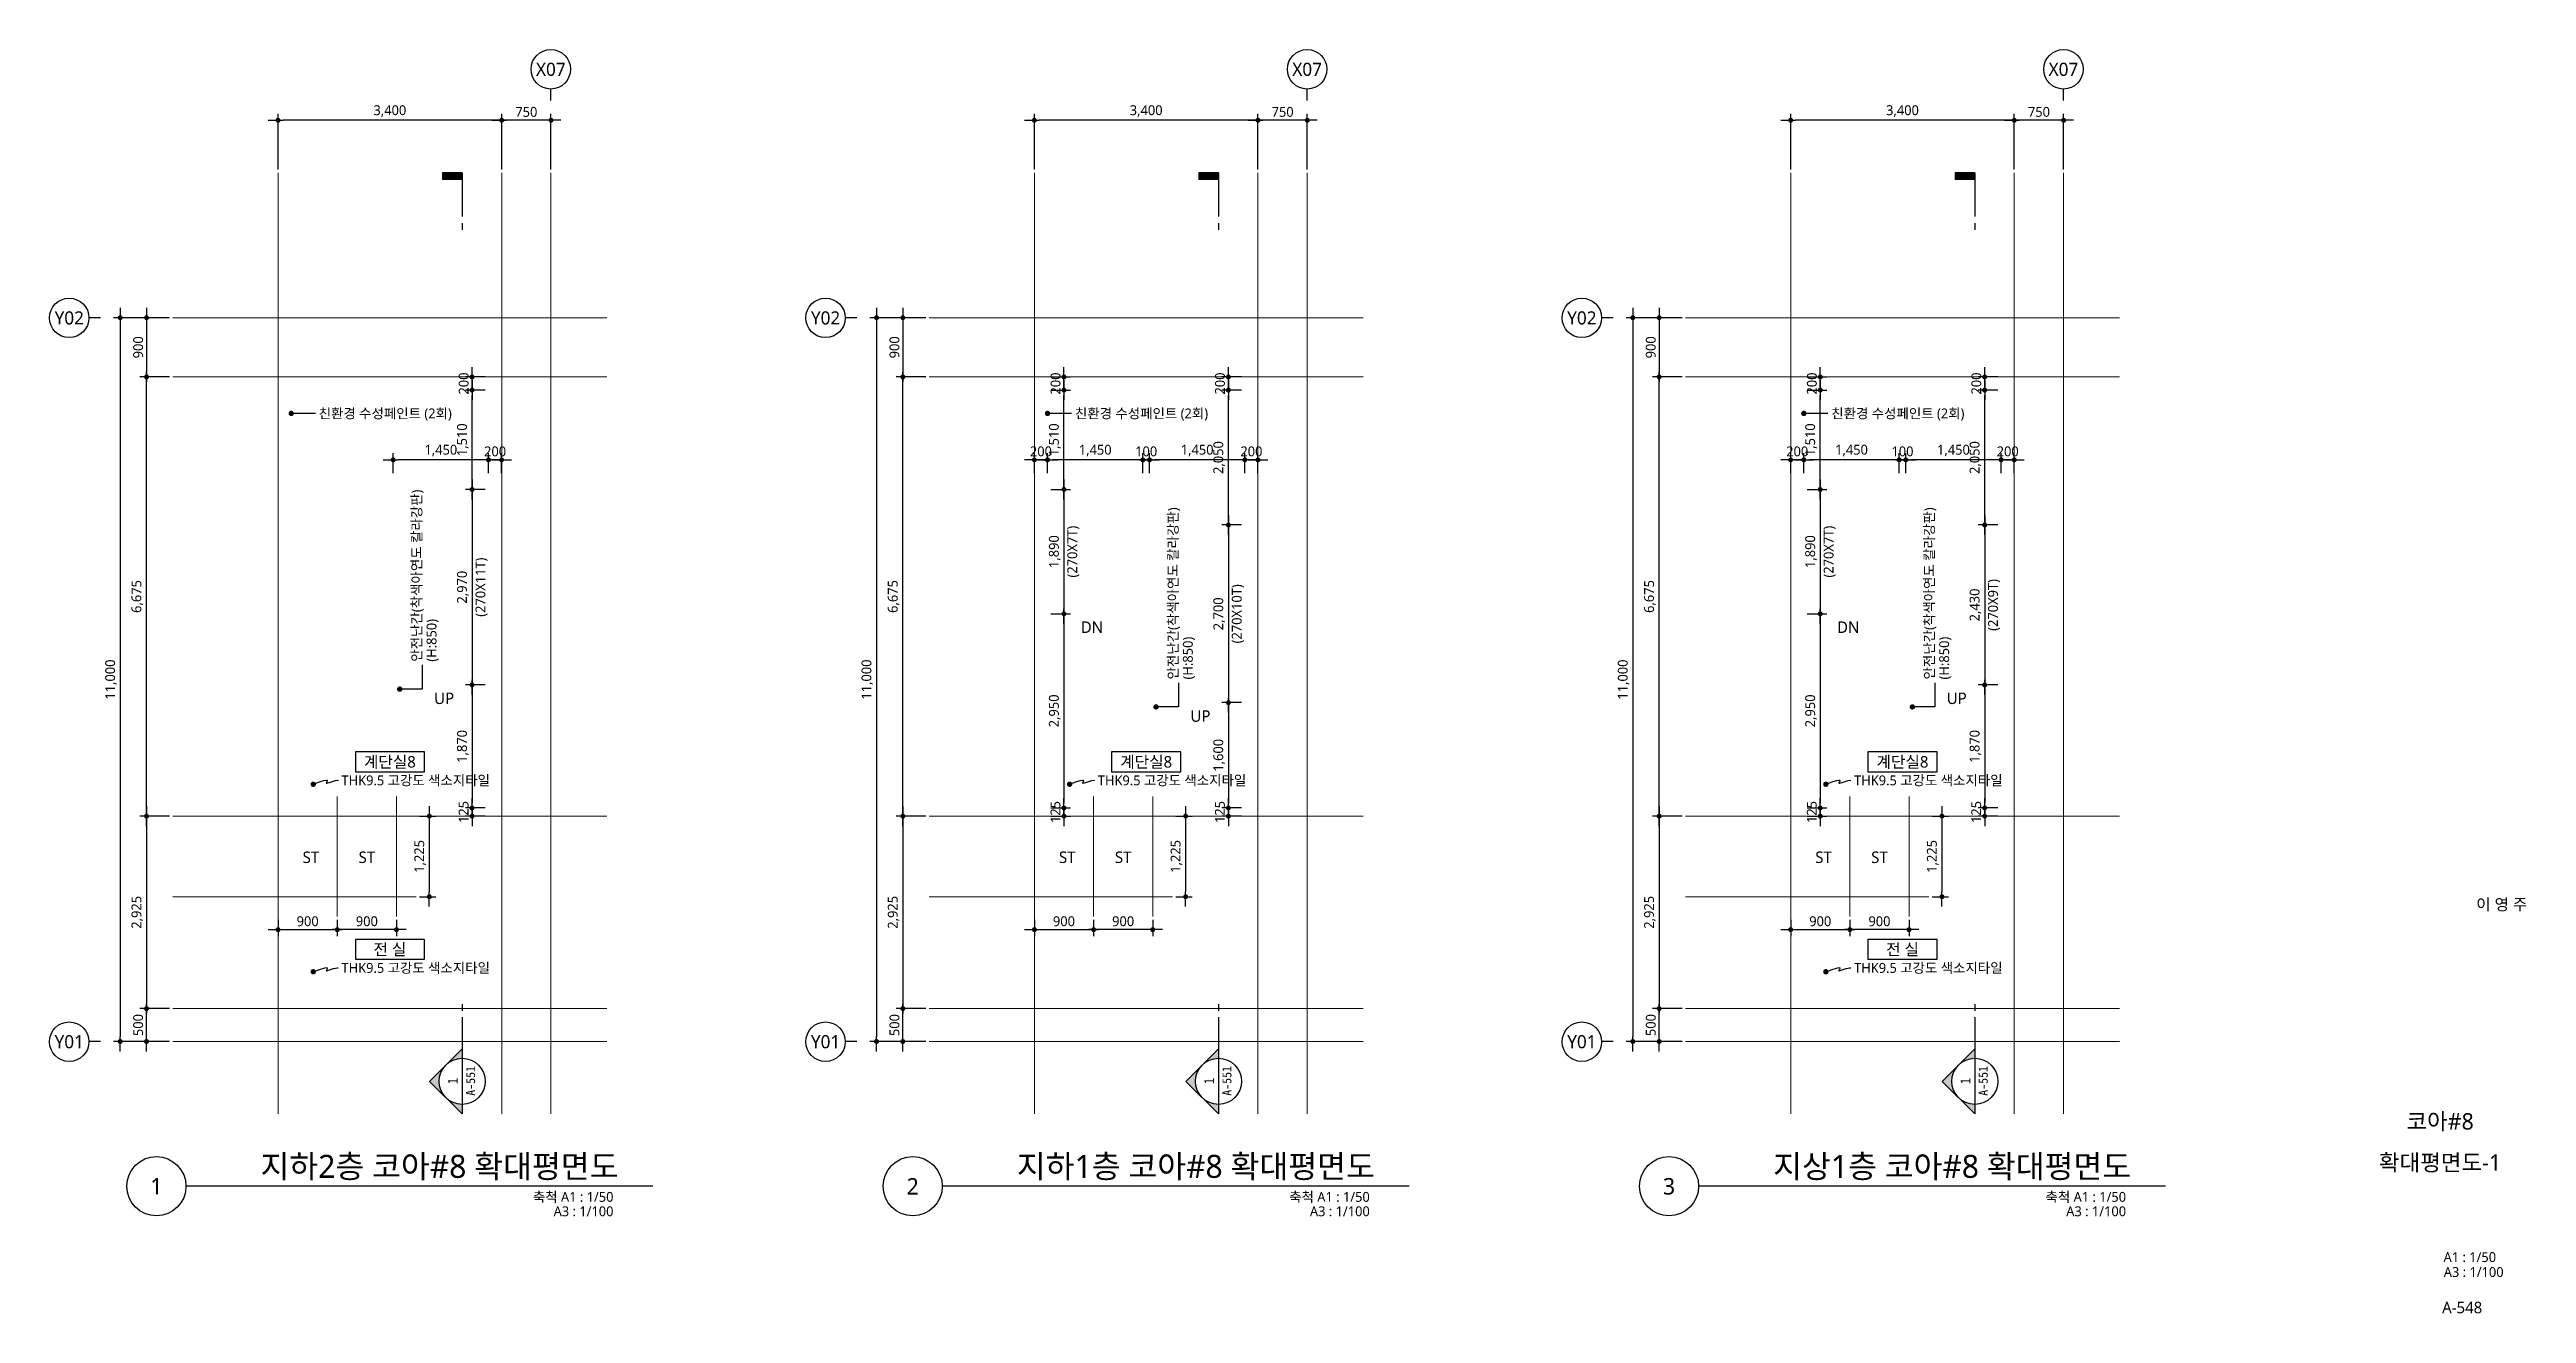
# Model space of a CAD drawing. Header units: millimetres. Extents: x 1467181 to 1850972, y 836037 to 895281.
# Drawn here: x 1598298 to 1635961, y 874037 to 893244 of the extents above; entities that cross this region are included whole.
import ezdxf
from ezdxf.enums import TextEntityAlignment as Align

# ---------------------------------------------------------------- set-up
doc = ezdxf.new("R2010")
doc.units = ezdxf.units.MM
doc.header["$MEASUREMENT"] = 0
doc.linetypes.add('CEN', pattern=[62, 60, -1, 0, -1])
doc.layers.get('0').update_dxf_attribs({"linetype": 'CONTINUOUS'})
for name, color, linetype, lineweight in [('A-AXIS-BUBL', 7, 'CONTINUOUS', 25), ('A-BORD-TEXT', 3, 'CONTINUOUS', 25), ('A-CNTL', 1, 'CEN', 15), ('A-DIMS', 7, 'CONTINUOUS', 25), ('A-MKXS-LEAD', 7, 'CONTINUOUS', 25), ('A-MKXS-MAK1', 3, 'CONTINUOUS', 25), ('A-MKXS-TEXT1', 3, 'CONTINUOUS', 25), ('A-MKXS-TEXT2', 7, 'CONTINUOUS', 25), ('A-MKXX-NAME', 3, 'CONTINUOUS', 25), ('A-MKXX-SYMB', 7, 'CONTINUOUS', 25), ('A-XXXX-SYMB', 7, 'CONTINUOUS', 25), ('A-XXXX-TXT1', 3, 'CONTINUOUS', 25), ('A-XXXX-TXT2', 3, 'CONTINUOUS', 25)]:
    doc.layers.add(name, color=color, linetype=linetype, lineweight=lineweight)
doc.styles.add('HY울릉도L', font='')
doc.styles.add('돋움체', font='')
doc.styles.add('맑은고딕', font='malgun.ttf')
doc.styles.get('HY울릉도L').set_extended_font_data('HYwulM')
doc.styles.get('돋움체').set_extended_font_data('DotumChe')
doc.dimstyles.new('CDIM', dxfattribs={"dimtxt": 3, "dimasz": 1.5, "dimexe": 2, "dimexo": 1, "dimgap": 1, "dimtad": 1, "dimdec": 0, "dimrnd": 0.5, "dimzin": 0, "dimdsep": 32, "dimlunit": 6, "dimtxsty": 'HY울릉도L', "dimblk1": '_CIDOT', "dimblk2": '_CIDOT', "dimsah": 1, "dimcen": 5.5, "dimclrd": 2, "dimclre": 2, "dimclrt": 7, "dimadec": 0, "dimazin": 0, "dimtfac": 1, "dimtdec": 0, "dimtix": 1, "dimtmove": 2, "dimatfit": 1, "dimldrblk": '_CIDOT', "dimfxl": 1, "dimtolj": 1, "dimtzin": 0, "dimlwd": -1, "dimarcsym": 0})

msp = doc.modelspace()

# ---------------------------------------------------------------- texts
at = {"layer": 'A-BORD-TEXT', "style": '맑은고딕'}
for s, height, p in [('이 영 주', 175, (1635973.8, 880165.5)), ('A1 : 1/50', 150, (1635499, 874817.8)), ('A3 : 1/100', 150, (1635613.9, 874591)), ('A-548', 175, (1635289.2, 874039.2))]:
    msp.add_text(s, height=height, dxfattribs=at).set_placement(p, align=Align.RIGHT)
for s, p in [('코아#8', (1634648.2, 876955.6)), ('확대평면도-1', (1634648.2, 876330.6))]:
    msp.add_text(s, height=250, dxfattribs=at).set_placement(p, align=Align.MIDDLE_CENTER)
at = {"layer": 'A-MKXS-TEXT1', "style": '맑은고딕'}
for s, p in [('친환경 수성페인트 (2회)', (1602390.1, 887714.8)), ('친환경 수성페인트 (2회)', (1613890.1, 887714.8)), ('친환경 수성페인트 (2회)', (1625390.3, 887714.8)), ('THK9.5 고강도 색소지타일', (1602737.6, 882138.3)), ('THK9.5 고강도 색소지타일', (1614237.6, 882138.3)), ('THK9.5 고강도 색소지타일', (1625737.6, 882138.3)), ('THK9.5 고강도 색소지타일', (1602737.6, 879288.3)), ('THK9.5 고강도 색소지타일', (1625737.6, 879288.3))]:
    msp.add_text(s, height=150, dxfattribs=at).set_placement(p, align=Align.MIDDLE_LEFT)
for s, p in [('안전난간(착색아연도 칼라강판)', (1603879.2, 883941.4)), ('안전난간(착색아연도 칼라강판)', (1615379.1, 883671.4)), ('안전난간(착색아연도 칼라강판)', (1626879.2, 883671.4)), ('(H:850)', (1604106.7, 883941.4)), ('(H:850)', (1615606.6, 883671.4)), ('(H:850)', (1627106.7, 883671.4))]:
    msp.add_text(s, height=150, rotation=90, dxfattribs=at).set_placement(p, align=Align.MIDDLE_LEFT)
at = {"layer": 'A-MKXX-NAME', "style": '맑은고딕'}
for s, p in [('DN', (1614148.1, 884465.6)), ('DN', (1625648.3, 884465.6)), ('UP', (1604298.3, 883385.6)), ('UP', (1615798.3, 883115.6)), ('UP', (1627298.3, 883385.6)), ('계단실8', (1603473.2, 882419.4)), ('계단실8', (1614973.3, 882419.4)), ('계단실8', (1626473.3, 882419.4)), ('ST', (1602273.2, 880969.4)), ('ST', (1603123.2, 880969.4)), ('ST', (1613773.2, 880969.4)), ('ST', (1614623.2, 880969.4)), ('ST', (1625273.2, 880969.4)), ('ST', (1626123.2, 880969.4)), ('전 실', (1603473.2, 879569.4)), ('전 실', (1626473.2, 879569.4))]:
    msp.add_text(s, height=175, dxfattribs=at).set_placement(p, align=Align.MIDDLE_CENTER)
at = {"layer": 'A-XXXX-TXT1', "style": '맑은고딕'}
for s, p in [('지하2층 코아#8 확대평면도', (1606951.2, 875992)), ('지하1층 코아#8 확대평면도', (1618451.2, 875992)), ('지상1층 코아#8 확대평면도', (1629951.2, 875992))]:
    msp.add_text(s, height=350, dxfattribs=at).set_placement(p, align=Align.BOTTOM_RIGHT)
for s, p in [('1', (1599923.2, 875969.4)), ('2', (1611423.2, 875969.4)), ('3', (1622923.2, 875969.4))]:
    msp.add_text(s, height=250, dxfattribs=at).set_placement(p, align=Align.MIDDLE)
for s, p in [('축척 A1 : 1/50', (1606873.4, 875883.2)), ('A3 : 1/100', (1606873.4, 875664.3)), ('축척 A1 : 1/50', (1618373.4, 875883.2)), ('A3 : 1/100', (1618373.4, 875664.3)), ('축척 A1 : 1/50', (1629873.4, 875883.2)), ('A3 : 1/100', (1629873.4, 875664.3))]:
    msp.add_text(s, height=150, dxfattribs=at).set_placement(p, align=Align.TOP_RIGHT)

# ---------------------------------------------------------------- blocks, each defined once
blk = doc.blocks.new('_CIDOT')
at = {"color": 0, "linetype": 'ByBlock'}
blk.add_line((2, 0), (-1, 0), dxfattribs=at)
at = {"color": 0, "linetype": 'ByBlock', "const_width": 0.5}
blk.add_lwpolyline([(-0.25, 0, 1), (0.25, 0, 1)], format="xyb", close=True, dxfattribs=at)
blk = doc.blocks.new('*D15')
at = {"layer": 'A-DIMS', "lineweight": -2, "transparency": 16777216}
for p, q in [((-750, 13250), (-750, 14100)), ((0, 13250), (0, 14100))]:
    blk.add_line(p, q, dxfattribs=at)
at = {"layer": 'A-DIMS', "transparency": 16777216}
blk.add_line((-75, 14000), (-675, 14000), dxfattribs=at)
at = {"layer": 'A-DIMS', "transparency": 16777216, "xscale": 75, "yscale": 75, "zscale": 75, "rotation": 180}
blk.add_blockref('_CIDOT', (-750, 14000), dxfattribs=at)
at = {"layer": 'A-DIMS', "transparency": 16777216, "xscale": 75, "yscale": 75, "zscale": 75}
blk.add_blockref('_CIDOT', (0, 14000), dxfattribs=at)
at = {"layer": 'A-DIMS', "color": 3, "transparency": 16777216, "insert": (-375, 14127), "char_height": 150, "attachment_point": 5, "style": '맑은고딕'}
blk.add_mtext('\\A1;750', dxfattribs=at)
blk = doc.blocks.new('*D16')
at = {"layer": 'A-DIMS', "lineweight": -2, "transparency": 16777216}
for p, q in [((-4150, 13250), (-4150, 14100)), ((-750, 13250), (-750, 14100))]:
    blk.add_line(p, q, dxfattribs=at)
at = {"layer": 'A-DIMS', "transparency": 16777216}
blk.add_line((-825, 14000), (-4075, 14000), dxfattribs=at)
at = {"layer": 'A-DIMS', "transparency": 16777216, "xscale": 75, "yscale": 75, "zscale": 75, "rotation": 180}
blk.add_blockref('_CIDOT', (-4150, 14000), dxfattribs=at)
at = {"layer": 'A-DIMS', "transparency": 16777216, "xscale": 75, "yscale": 75, "zscale": 75}
blk.add_blockref('_CIDOT', (-750, 14000), dxfattribs=at)
at = {"layer": 'A-DIMS', "color": 3, "transparency": 16777216, "insert": (-2450, 14140), "char_height": 150, "attachment_point": 5, "style": '맑은고딕'}
blk.add_mtext('\\A1;3,400', dxfattribs=at)
blk = doc.blocks.new('*D17')
at = {"layer": 'A-DIMS', "lineweight": -2, "transparency": 16777216}
for p, q in [((-5800, 10100), (-6250, 10100)), ((-5800, 3425), (-6250, 3425))]:
    blk.add_line(p, q, dxfattribs=at)
at = {"layer": 'A-DIMS', "transparency": 16777216}
blk.add_line((-6150, 3500), (-6150, 10025), dxfattribs=at)
at = {"layer": 'A-DIMS', "transparency": 16777216, "xscale": 75, "yscale": 75, "zscale": 75}
for p, rotation in [((-6150, 10100), 90), ((-6150, 3425), 270)]:
    blk.add_blockref('_CIDOT', p, dxfattribs=dict(at, rotation=rotation))
at = {"layer": 'A-DIMS', "color": 3, "transparency": 16777216, "insert": (-6290, 6763), "char_height": 150, "attachment_point": 5, "rotation": 90, "style": '맑은고딕'}
blk.add_mtext('\\A1;6,675', dxfattribs=at)
blk = doc.blocks.new('*D18')
at = {"layer": 'A-DIMS', "lineweight": -2, "transparency": 16777216}
for p, q in [((-5800, 11000), (-6250, 11000)), ((-5800, 10100), (-6250, 10100))]:
    blk.add_line(p, q, dxfattribs=at)
at = {"layer": 'A-DIMS', "transparency": 16777216}
blk.add_line((-6150, 10925), (-6150, 10175), dxfattribs=at)
at = {"layer": 'A-DIMS', "transparency": 16777216, "xscale": 75, "yscale": 75, "zscale": 75}
for p, rotation in [((-6150, 11000), 90), ((-6150, 10100), 270)]:
    blk.add_blockref('_CIDOT', p, dxfattribs=dict(at, rotation=rotation))
at = {"layer": 'A-DIMS', "color": 3, "transparency": 16777216, "insert": (-6277, 10550), "char_height": 150, "attachment_point": 5, "rotation": 90, "style": '맑은고딕'}
blk.add_mtext('\\A1;900', dxfattribs=at)
blk = doc.blocks.new('*D19')
at = {"layer": 'A-DIMS', "lineweight": -2, "transparency": 16777216}
for p, q in [((-5800, 11000), (-6650, 11000)), ((-5800, 0), (-6650, 0))]:
    blk.add_line(p, q, dxfattribs=at)
at = {"layer": 'A-DIMS', "transparency": 16777216}
blk.add_line((-6550, 10925), (-6550, 75), dxfattribs=at)
at = {"layer": 'A-DIMS', "transparency": 16777216, "xscale": 75, "yscale": 75, "zscale": 75}
for p, rotation in [((-6550, 11000), 90), ((-6550, 0), 270)]:
    blk.add_blockref('_CIDOT', p, dxfattribs=dict(at, rotation=rotation))
at = {"layer": 'A-DIMS', "color": 3, "transparency": 16777216, "insert": (-6690, 5500), "char_height": 150, "attachment_point": 5, "rotation": 90, "style": '맑은고딕'}
blk.add_mtext('\\A1;11,000', dxfattribs=at)
blk = doc.blocks.new('*D20')
at = {"layer": 'A-DIMS', "lineweight": -2, "transparency": 16777216}
for p, q in [((-5800, 3425), (-6250, 3425)), ((-5800, 500), (-6250, 500))]:
    blk.add_line(p, q, dxfattribs=at)
at = {"layer": 'A-DIMS', "transparency": 16777216}
blk.add_line((-6150, 3350), (-6150, 575), dxfattribs=at)
at = {"layer": 'A-DIMS', "transparency": 16777216, "xscale": 75, "yscale": 75, "zscale": 75}
for p, rotation in [((-6150, 3425), 90), ((-6150, 500), 270)]:
    blk.add_blockref('_CIDOT', p, dxfattribs=dict(at, rotation=rotation))
at = {"layer": 'A-DIMS', "color": 3, "transparency": 16777216, "insert": (-6290, 1963), "char_height": 150, "attachment_point": 5, "rotation": 90, "style": '맑은고딕'}
blk.add_mtext('\\A1;2,925', dxfattribs=at)
blk = doc.blocks.new('*D21')
at = {"layer": 'A-DIMS', "lineweight": -2, "transparency": 16777216}
for p, q in [((-5800, 500), (-6250, 500)), ((-5800, 0), (-6250, 0))]:
    blk.add_line(p, q, dxfattribs=at)
at = {"layer": 'A-DIMS', "transparency": 16777216}
blk.add_line((-6150, 75), (-6150, 425), dxfattribs=at)
at = {"layer": 'A-DIMS', "transparency": 16777216, "xscale": 75, "yscale": 75, "zscale": 75}
for p, rotation in [((-6150, 500), 90), ((-6150, 0), 270)]:
    blk.add_blockref('_CIDOT', p, dxfattribs=dict(at, rotation=rotation))
at = {"layer": 'A-DIMS', "color": 3, "transparency": 16777216, "insert": (-6277, 250), "char_height": 150, "attachment_point": 5, "rotation": 90, "style": '맑은고딕'}
blk.add_mtext('\\A1;500', dxfattribs=at)
blk = doc.blocks.new('*D22')
at = {"layer": 'A-DIMS', "lineweight": -2, "transparency": 16777216}
for p, q in [((-3250, 1850), (-3250, 1600)), ((-2350, 1850), (-2350, 1600))]:
    blk.add_line(p, q, dxfattribs=at)
at = {"layer": 'A-DIMS', "transparency": 16777216}
blk.add_line((-2425, 1700), (-3175, 1700), dxfattribs=at)
at = {"layer": 'A-DIMS', "transparency": 16777216, "xscale": 75, "yscale": 75, "zscale": 75, "rotation": 180}
blk.add_blockref('_CIDOT', (-3250, 1700), dxfattribs=at)
at = {"layer": 'A-DIMS', "transparency": 16777216, "xscale": 75, "yscale": 75, "zscale": 75}
blk.add_blockref('_CIDOT', (-2350, 1700), dxfattribs=at)
at = {"layer": 'A-DIMS', "color": 3, "transparency": 16777216, "insert": (-2800, 1827), "char_height": 150, "attachment_point": 5, "style": '맑은고딕'}
blk.add_mtext('\\A1;900', dxfattribs=at)
blk = doc.blocks.new('*D23')
at = {"layer": 'A-DIMS', "lineweight": -2, "transparency": 16777216}
for p, q in [((-4150, 1850), (-4150, 1600)), ((-3250, 1850), (-3250, 1600))]:
    blk.add_line(p, q, dxfattribs=at)
at = {"layer": 'A-DIMS', "transparency": 16777216}
blk.add_line((-4075, 1700), (-3325, 1700), dxfattribs=at)
at = {"layer": 'A-DIMS', "transparency": 16777216, "xscale": 75, "yscale": 75, "zscale": 75, "rotation": 180}
blk.add_blockref('_CIDOT', (-4150, 1700), dxfattribs=at)
at = {"layer": 'A-DIMS', "transparency": 16777216, "xscale": 75, "yscale": 75, "zscale": 75}
blk.add_blockref('_CIDOT', (-3250, 1700), dxfattribs=at)
at = {"layer": 'A-DIMS', "color": 3, "transparency": 16777216, "insert": (-3700, 1827), "char_height": 150, "attachment_point": 5, "style": '맑은고딕'}
blk.add_mtext('\\A1;900', dxfattribs=at)
blk = doc.blocks.new('*D24')
at = {"layer": 'A-DIMS', "lineweight": -2, "transparency": 16777216}
for p, q in [((-2000, 3425), (-1750, 3425)), ((-2000, 2200), (-1750, 2200))]:
    blk.add_line(p, q, dxfattribs=at)
at = {"layer": 'A-DIMS', "transparency": 16777216}
blk.add_line((-1850, 3350), (-1850, 2275), dxfattribs=at)
at = {"layer": 'A-DIMS', "transparency": 16777216, "xscale": 75, "yscale": 75, "zscale": 75}
for p, rotation in [((-1850, 3425), 90), ((-1850, 2200), 270)]:
    blk.add_blockref('_CIDOT', p, dxfattribs=dict(at, rotation=rotation))
at = {"layer": 'A-DIMS', "color": 3, "transparency": 16777216, "insert": (-1990, 2813), "char_height": 150, "attachment_point": 5, "rotation": 90, "style": '맑은고딕'}
blk.add_mtext('\\A1;1,225', dxfattribs=at)
blk = doc.blocks.new('CORE 8- 단면')
at = {"layer": 'A-MKXS-MAK1'}
blk.add_hatch(color=256, dxfattribs=at).paths.add_polyline_path([(22637, 13698), (22637, 13798), (22937, 13798), (22937, 13698)])
h = blk.add_hatch(color=256, dxfattribs=at)
h.paths.add_polyline_path([(22442, -7), (22690, 241, 0.414214), (22690, -254)])
h.paths.add_polyline_path([(22690, 241), (22937, 488), (22937, 343, 0.198912)])
h.paths.add_polyline_path([(22690, -254, 0.198912), (22937, -357), (22937, -502)])
for p, q in [((22637, 13798), (22637, 13698)), ((22937, 13798), (22637, 13798)), ((22937, 13698), (22637, 13698)), ((22937, 13798), (22937, 13135)), ((22937, 13035), (22937, 12935)), ((22937, 1166), (22937, 1066)), ((22937, 966), (22937, -502)), ((22937, 488), (22442, -7)), ((22937, -502), (22442, -7))]:
    blk.add_line(p, q, dxfattribs=at)
blk.add_circle((22937, -7), 350, dxfattribs=at)
at = {"layer": 'A-MKXS-TEXT2', "style": '돋움체'}
for s, height, p in [('1', 150, (22793, -2)), ('A-551', 140, (23065, 0))]:
    blk.add_text(s, height=height, rotation=90, dxfattribs=at).set_placement(p, align=Align.MIDDLE)
blk = doc.blocks.new('*D277')
at = {"layer": 'A-DIMS', "lineweight": -2, "transparency": 16777216}
for p, q in [((1604923, 886559), (1604623, 886559)), ((1604923, 883589), (1604623, 883589))]:
    blk.add_line(p, q, dxfattribs=at)
at = {"layer": 'A-DIMS', "transparency": 16777216}
blk.add_line((1604723, 886484), (1604723, 883664), dxfattribs=at)
at = {"layer": 'A-DIMS', "transparency": 16777216, "xscale": 75, "yscale": 75, "zscale": 75}
for p, rotation in [((1604723, 886559), 90), ((1604723, 883589), 270)]:
    blk.add_blockref('_CIDOT', p, dxfattribs=dict(at, rotation=rotation))
at = {"layer": 'A-DIMS', "color": 3, "transparency": 16777216, "char_height": 150, "attachment_point": 5, "rotation": 90, "style": '맑은고딕'}
for s, insert in [('\\A1;(270X11T)', (1604867, 885074)), ('\\A1;2,970', (1604583, 885074))]:
    blk.add_mtext(s, dxfattribs=dict(at, insert=insert))
blk = doc.blocks.new('*D278')
at = {"layer": 'A-DIMS', "lineweight": -2, "transparency": 16777216}
for p, q in [((1604923, 888069), (1604623, 888069)), ((1604923, 886559), (1604623, 886559))]:
    blk.add_line(p, q, dxfattribs=at)
at = {"layer": 'A-DIMS', "transparency": 16777216}
blk.add_line((1604723, 886634), (1604723, 887994), dxfattribs=at)
at = {"layer": 'A-DIMS', "transparency": 16777216, "xscale": 75, "yscale": 75, "zscale": 75}
for p, rotation in [((1604723, 888069), 90), ((1604723, 886559), 270)]:
    blk.add_blockref('_CIDOT', p, dxfattribs=dict(at, rotation=rotation))
at = {"layer": 'A-DIMS', "color": 3, "transparency": 16777216, "insert": (1604583, 887314), "char_height": 150, "attachment_point": 5, "rotation": 90, "style": '맑은고딕'}
blk.add_mtext('\\A1;1,510', dxfattribs=at)
blk = doc.blocks.new('*D279')
at = {"layer": 'A-DIMS', "lineweight": -2, "transparency": 16777216}
for p, q in [((1604923, 883589), (1604623, 883589)), ((1604923, 881719), (1604623, 881719))]:
    blk.add_line(p, q, dxfattribs=at)
at = {"layer": 'A-DIMS', "transparency": 16777216}
blk.add_line((1604723, 883514), (1604723, 881794), dxfattribs=at)
at = {"layer": 'A-DIMS', "transparency": 16777216, "xscale": 75, "yscale": 75, "zscale": 75}
for p, rotation in [((1604723, 883589), 90), ((1604723, 881719), 270)]:
    blk.add_blockref('_CIDOT', p, dxfattribs=dict(at, rotation=rotation))
at = {"layer": 'A-DIMS', "color": 3, "transparency": 16777216, "insert": (1604583, 882654), "char_height": 150, "attachment_point": 5, "rotation": 90, "style": '맑은고딕'}
blk.add_mtext('\\A1;1,870', dxfattribs=at)
blk = doc.blocks.new('*D280')
at = {"layer": 'A-DIMS', "lineweight": -2, "transparency": 16777216}
for p, q in [((1604923, 881719), (1604623, 881719)), ((1604923, 881594), (1604623, 881594))]:
    blk.add_line(p, q, dxfattribs=at)
at = {"layer": 'A-DIMS', "transparency": 16777216}
for p, q in [((1604723, 881794), (1604723, 881869)), ((1604723, 881719), (1604723, 881594)), ((1604723, 881519), (1604723, 881444))]:
    blk.add_line(p, q, dxfattribs=at)
at = {"layer": 'A-DIMS', "transparency": 16777216, "xscale": 75, "yscale": 75, "zscale": 75}
for p, rotation in [((1604723, 881719), 270), ((1604723, 881594), 90)]:
    blk.add_blockref('_CIDOT', p, dxfattribs=dict(at, rotation=rotation))
at = {"layer": 'A-DIMS', "color": 3, "transparency": 16777216, "insert": (1604595, 881657), "char_height": 150, "attachment_point": 5, "rotation": 90, "style": '맑은고딕'}
blk.add_mtext('\\A1;125', dxfattribs=at)
blk = doc.blocks.new('*D281')
at = {"layer": 'A-DIMS', "lineweight": -2, "transparency": 16777216}
for p, q in [((1604923, 888269), (1604623, 888269)), ((1604923, 888069), (1604623, 888069))]:
    blk.add_line(p, q, dxfattribs=at)
at = {"layer": 'A-DIMS', "transparency": 16777216}
for p, q in [((1604723, 888344), (1604723, 888419)), ((1604723, 888069), (1604723, 888269)), ((1604723, 887994), (1604723, 887919))]:
    blk.add_line(p, q, dxfattribs=at)
at = {"layer": 'A-DIMS', "transparency": 16777216, "xscale": 75, "yscale": 75, "zscale": 75}
for p, rotation in [((1604723, 888269), 270), ((1604723, 888069), 90)]:
    blk.add_blockref('_CIDOT', p, dxfattribs=dict(at, rotation=rotation))
at = {"layer": 'A-DIMS', "color": 3, "transparency": 16777216, "insert": (1604596, 888169), "char_height": 150, "attachment_point": 5, "rotation": 90, "style": '맑은고딕'}
blk.add_mtext('\\A1;200', dxfattribs=at)
blk = doc.blocks.new('*D282')
at = {"layer": 'A-DIMS', "lineweight": -2, "transparency": 16777216}
for p, q in [((1603523, 886809), (1603523, 887109)), ((1604973, 886809), (1604973, 887109))]:
    blk.add_line(p, q, dxfattribs=at)
at = {"layer": 'A-DIMS', "transparency": 16777216}
blk.add_line((1604898, 887009), (1603598, 887009), dxfattribs=at)
at = {"layer": 'A-DIMS', "transparency": 16777216, "xscale": 75, "yscale": 75, "zscale": 75, "rotation": 180}
blk.add_blockref('_CIDOT', (1603523, 887009), dxfattribs=at)
at = {"layer": 'A-DIMS', "transparency": 16777216, "xscale": 75, "yscale": 75, "zscale": 75}
blk.add_blockref('_CIDOT', (1604973, 887009), dxfattribs=at)
at = {"layer": 'A-DIMS', "color": 3, "transparency": 16777216, "insert": (1604248, 887150), "char_height": 150, "attachment_point": 5, "style": '맑은고딕'}
blk.add_mtext('\\A1;1,450', dxfattribs=at)
blk = doc.blocks.new('*D283')
at = {"layer": 'A-DIMS', "transparency": 16777216}
for p, q in [((1604898, 887009), (1604823, 887009)), ((1605173, 887009), (1604973, 887009)), ((1605248, 887009), (1605323, 887009))]:
    blk.add_line(p, q, dxfattribs=at)
at = {"layer": 'A-DIMS', "lineweight": -2, "transparency": 16777216}
for p, q in [((1604973, 886809), (1604973, 887109)), ((1605173, 886809), (1605173, 887109))]:
    blk.add_line(p, q, dxfattribs=at)
at = {"layer": 'A-DIMS', "transparency": 16777216, "xscale": 75, "yscale": 75, "zscale": 75}
blk.add_blockref('_CIDOT', (1604973, 887009), dxfattribs=at)
at = {"layer": 'A-DIMS', "transparency": 16777216, "xscale": 75, "yscale": 75, "zscale": 75, "rotation": 180}
blk.add_blockref('_CIDOT', (1605173, 887009), dxfattribs=at)
at = {"layer": 'A-DIMS', "color": 3, "transparency": 16777216, "insert": (1605073, 887137), "char_height": 150, "attachment_point": 5, "style": '맑은고딕'}
blk.add_mtext('\\A1;200', dxfattribs=at)
blk = doc.blocks.new('*D284')
at = {"layer": 'A-DIMS', "lineweight": -2, "transparency": 16777216}
for p, q in [((1616423, 886019), (1616123, 886019)), ((1616423, 883319), (1616123, 883319))]:
    blk.add_line(p, q, dxfattribs=at)
at = {"layer": 'A-DIMS', "transparency": 16777216}
blk.add_line((1616223, 885944), (1616223, 883394), dxfattribs=at)
at = {"layer": 'A-DIMS', "transparency": 16777216, "xscale": 75, "yscale": 75, "zscale": 75}
for p, rotation in [((1616223, 886019), 90), ((1616223, 883319), 270)]:
    blk.add_blockref('_CIDOT', p, dxfattribs=dict(at, rotation=rotation))
at = {"layer": 'A-DIMS', "color": 3, "transparency": 16777216, "char_height": 150, "attachment_point": 5, "rotation": 90, "style": '맑은고딕'}
for s, insert in [('\\A1;(270X10T)', (1616367, 884669)), ('\\A1;2,700', (1616083, 884669))]:
    blk.add_mtext(s, dxfattribs=dict(at, insert=insert))
blk = doc.blocks.new('*D285')
at = {"layer": 'A-DIMS', "lineweight": -2, "transparency": 16777216}
for p, q in [((1616423, 888069), (1616123, 888069)), ((1616423, 886019), (1616123, 886019))]:
    blk.add_line(p, q, dxfattribs=at)
at = {"layer": 'A-DIMS', "transparency": 16777216}
blk.add_line((1616223, 886094), (1616223, 887994), dxfattribs=at)
at = {"layer": 'A-DIMS', "transparency": 16777216, "xscale": 75, "yscale": 75, "zscale": 75}
for p, rotation in [((1616223, 888069), 90), ((1616223, 886019), 270)]:
    blk.add_blockref('_CIDOT', p, dxfattribs=dict(at, rotation=rotation))
at = {"layer": 'A-DIMS', "color": 3, "transparency": 16777216, "insert": (1616083, 887044), "char_height": 150, "attachment_point": 5, "rotation": 90, "style": '맑은고딕'}
blk.add_mtext('\\A1;2,050', dxfattribs=at)
blk = doc.blocks.new('*D286')
at = {"layer": 'A-DIMS', "lineweight": -2, "transparency": 16777216}
for p, q in [((1616423, 883319), (1616123, 883319)), ((1616423, 881719), (1616123, 881719))]:
    blk.add_line(p, q, dxfattribs=at)
at = {"layer": 'A-DIMS', "transparency": 16777216}
blk.add_line((1616223, 883244), (1616223, 881794), dxfattribs=at)
at = {"layer": 'A-DIMS', "transparency": 16777216, "xscale": 75, "yscale": 75, "zscale": 75}
for p, rotation in [((1616223, 883319), 90), ((1616223, 881719), 270)]:
    blk.add_blockref('_CIDOT', p, dxfattribs=dict(at, rotation=rotation))
at = {"layer": 'A-DIMS', "color": 3, "transparency": 16777216, "insert": (1616083, 882519), "char_height": 150, "attachment_point": 5, "rotation": 90, "style": '맑은고딕'}
blk.add_mtext('\\A1;1,600', dxfattribs=at)
blk = doc.blocks.new('*D287')
at = {"layer": 'A-DIMS', "lineweight": -2, "transparency": 16777216}
for p, q in [((1616423, 881719), (1616123, 881719)), ((1616423, 881594), (1616123, 881594))]:
    blk.add_line(p, q, dxfattribs=at)
at = {"layer": 'A-DIMS', "transparency": 16777216}
for p, q in [((1616223, 881794), (1616223, 881869)), ((1616223, 881719), (1616223, 881594)), ((1616223, 881519), (1616223, 881444))]:
    blk.add_line(p, q, dxfattribs=at)
at = {"layer": 'A-DIMS', "transparency": 16777216, "xscale": 75, "yscale": 75, "zscale": 75}
for p, rotation in [((1616223, 881719), 270), ((1616223, 881594), 90)]:
    blk.add_blockref('_CIDOT', p, dxfattribs=dict(at, rotation=rotation))
at = {"layer": 'A-DIMS', "color": 3, "transparency": 16777216, "insert": (1616095, 881657), "char_height": 150, "attachment_point": 5, "rotation": 90, "style": '맑은고딕'}
blk.add_mtext('\\A1;125', dxfattribs=at)
blk = doc.blocks.new('*D288')
at = {"layer": 'A-DIMS', "lineweight": -2, "transparency": 16777216}
for p, q in [((1616423, 888269), (1616123, 888269)), ((1616423, 888069), (1616123, 888069))]:
    blk.add_line(p, q, dxfattribs=at)
at = {"layer": 'A-DIMS', "transparency": 16777216}
for p, q in [((1616223, 888344), (1616223, 888419)), ((1616223, 888069), (1616223, 888269)), ((1616223, 887994), (1616223, 887919))]:
    blk.add_line(p, q, dxfattribs=at)
at = {"layer": 'A-DIMS', "transparency": 16777216, "xscale": 75, "yscale": 75, "zscale": 75}
for p, rotation in [((1616223, 888269), 270), ((1616223, 888069), 90)]:
    blk.add_blockref('_CIDOT', p, dxfattribs=dict(at, rotation=rotation))
at = {"layer": 'A-DIMS', "color": 3, "transparency": 16777216, "insert": (1616096, 888169), "char_height": 150, "attachment_point": 5, "rotation": 90, "style": '맑은고딕'}
blk.add_mtext('\\A1;200', dxfattribs=at)
blk = doc.blocks.new('*D289')
at = {"layer": 'A-DIMS', "lineweight": -2, "transparency": 16777216}
for p, q in [((1615023, 886809), (1615023, 887109)), ((1616473, 886809), (1616473, 887109))]:
    blk.add_line(p, q, dxfattribs=at)
at = {"layer": 'A-DIMS', "transparency": 16777216}
blk.add_line((1616398, 887009), (1615098, 887009), dxfattribs=at)
at = {"layer": 'A-DIMS', "transparency": 16777216, "xscale": 75, "yscale": 75, "zscale": 75, "rotation": 180}
blk.add_blockref('_CIDOT', (1615023, 887009), dxfattribs=at)
at = {"layer": 'A-DIMS', "transparency": 16777216, "xscale": 75, "yscale": 75, "zscale": 75}
blk.add_blockref('_CIDOT', (1616473, 887009), dxfattribs=at)
at = {"layer": 'A-DIMS', "color": 3, "transparency": 16777216, "insert": (1615748, 887150), "char_height": 150, "attachment_point": 5, "style": '맑은고딕'}
blk.add_mtext('\\A1;1,450', dxfattribs=at)
blk = doc.blocks.new('*D290')
at = {"layer": 'A-DIMS', "transparency": 16777216}
for p, q in [((1616398, 887009), (1616323, 887009)), ((1616673, 887009), (1616473, 887009)), ((1616748, 887009), (1616823, 887009))]:
    blk.add_line(p, q, dxfattribs=at)
at = {"layer": 'A-DIMS', "lineweight": -2, "transparency": 16777216}
for p, q in [((1616473, 886809), (1616473, 887109)), ((1616673, 886809), (1616673, 887109))]:
    blk.add_line(p, q, dxfattribs=at)
at = {"layer": 'A-DIMS', "transparency": 16777216, "xscale": 75, "yscale": 75, "zscale": 75}
blk.add_blockref('_CIDOT', (1616473, 887009), dxfattribs=at)
at = {"layer": 'A-DIMS', "transparency": 16777216, "xscale": 75, "yscale": 75, "zscale": 75, "rotation": 180}
blk.add_blockref('_CIDOT', (1616673, 887009), dxfattribs=at)
at = {"layer": 'A-DIMS', "color": 3, "transparency": 16777216, "insert": (1616573, 887137), "char_height": 150, "attachment_point": 5, "style": '맑은고딕'}
blk.add_mtext('\\A1;200', dxfattribs=at)
blk = doc.blocks.new('*D291')
at = {"layer": 'A-DIMS', "lineweight": -2, "transparency": 16777216}
for p, q in [((1613473, 886809), (1613473, 887109)), ((1614923, 886809), (1614923, 887109))]:
    blk.add_line(p, q, dxfattribs=at)
at = {"layer": 'A-DIMS', "transparency": 16777216}
blk.add_line((1614848, 887009), (1613548, 887009), dxfattribs=at)
at = {"layer": 'A-DIMS', "transparency": 16777216, "xscale": 75, "yscale": 75, "zscale": 75, "rotation": 180}
blk.add_blockref('_CIDOT', (1613473, 887009), dxfattribs=at)
at = {"layer": 'A-DIMS', "transparency": 16777216, "xscale": 75, "yscale": 75, "zscale": 75}
blk.add_blockref('_CIDOT', (1614923, 887009), dxfattribs=at)
at = {"layer": 'A-DIMS', "color": 3, "transparency": 16777216, "insert": (1614198, 887150), "char_height": 150, "attachment_point": 5, "style": '맑은고딕'}
blk.add_mtext('\\A1;1,450', dxfattribs=at)
blk = doc.blocks.new('*D292')
at = {"layer": 'A-DIMS', "transparency": 16777216}
for p, q in [((1614848, 887009), (1614773, 887009)), ((1615023, 887009), (1614923, 887009)), ((1615098, 887009), (1615173, 887009))]:
    blk.add_line(p, q, dxfattribs=at)
at = {"layer": 'A-DIMS', "lineweight": -2, "transparency": 16777216}
for p, q in [((1614923, 886809), (1614923, 887109)), ((1615023, 886809), (1615023, 887109))]:
    blk.add_line(p, q, dxfattribs=at)
at = {"layer": 'A-DIMS', "transparency": 16777216, "xscale": 75, "yscale": 75, "zscale": 75}
blk.add_blockref('_CIDOT', (1614923, 887009), dxfattribs=at)
at = {"layer": 'A-DIMS', "transparency": 16777216, "xscale": 75, "yscale": 75, "zscale": 75, "rotation": 180}
blk.add_blockref('_CIDOT', (1615023, 887009), dxfattribs=at)
at = {"layer": 'A-DIMS', "color": 3, "transparency": 16777216, "insert": (1614973, 887137), "char_height": 150, "attachment_point": 5, "style": '맑은고딕'}
blk.add_mtext('\\A1;100', dxfattribs=at)
blk = doc.blocks.new('*D293')
at = {"layer": 'A-DIMS', "transparency": 16777216}
for p, q in [((1613198, 887009), (1613123, 887009)), ((1613473, 887009), (1613273, 887009)), ((1613548, 887009), (1613623, 887009))]:
    blk.add_line(p, q, dxfattribs=at)
at = {"layer": 'A-DIMS', "lineweight": -2, "transparency": 16777216}
for p, q in [((1613273, 886809), (1613273, 887109)), ((1613473, 886809), (1613473, 887109))]:
    blk.add_line(p, q, dxfattribs=at)
at = {"layer": 'A-DIMS', "transparency": 16777216, "xscale": 75, "yscale": 75, "zscale": 75}
blk.add_blockref('_CIDOT', (1613273, 887009), dxfattribs=at)
at = {"layer": 'A-DIMS', "transparency": 16777216, "xscale": 75, "yscale": 75, "zscale": 75, "rotation": 180}
blk.add_blockref('_CIDOT', (1613473, 887009), dxfattribs=at)
at = {"layer": 'A-DIMS', "color": 3, "transparency": 16777216, "insert": (1613373, 887137), "char_height": 150, "attachment_point": 5, "style": '맑은고딕'}
blk.add_mtext('\\A1;200', dxfattribs=at)
blk = doc.blocks.new('*D294')
at = {"layer": 'A-DIMS', "lineweight": -2, "transparency": 16777216}
for p, q in [((1613523, 886559), (1613823, 886559)), ((1613523, 884669), (1613823, 884669))]:
    blk.add_line(p, q, dxfattribs=at)
at = {"layer": 'A-DIMS', "transparency": 16777216}
blk.add_line((1613723, 886484), (1613723, 884744), dxfattribs=at)
at = {"layer": 'A-DIMS', "transparency": 16777216, "xscale": 75, "yscale": 75, "zscale": 75}
for p, rotation in [((1613723, 886559), 90), ((1613723, 884669), 270)]:
    blk.add_blockref('_CIDOT', p, dxfattribs=dict(at, rotation=rotation))
at = {"layer": 'A-DIMS', "color": 3, "transparency": 16777216, "char_height": 150, "attachment_point": 5, "rotation": 90, "style": '맑은고딕'}
for s, insert in [('\\A1;1,890', (1613583, 885614)), ('\\A1;(270X7T)', (1613866, 885614))]:
    blk.add_mtext(s, dxfattribs=dict(at, insert=insert))
blk = doc.blocks.new('*D295')
at = {"layer": 'A-DIMS', "lineweight": -2, "transparency": 16777216}
for p, q in [((1613523, 888069), (1613823, 888069)), ((1613523, 886559), (1613823, 886559))]:
    blk.add_line(p, q, dxfattribs=at)
at = {"layer": 'A-DIMS', "transparency": 16777216}
blk.add_line((1613723, 886634), (1613723, 887994), dxfattribs=at)
at = {"layer": 'A-DIMS', "transparency": 16777216, "xscale": 75, "yscale": 75, "zscale": 75}
for p, rotation in [((1613723, 888069), 90), ((1613723, 886559), 270)]:
    blk.add_blockref('_CIDOT', p, dxfattribs=dict(at, rotation=rotation))
at = {"layer": 'A-DIMS', "color": 3, "transparency": 16777216, "insert": (1613583, 887314), "char_height": 150, "attachment_point": 5, "rotation": 90, "style": '맑은고딕'}
blk.add_mtext('\\A1;1,510', dxfattribs=at)
blk = doc.blocks.new('*D296')
at = {"layer": 'A-DIMS', "lineweight": -2, "transparency": 16777216}
for p, q in [((1613523, 884669), (1613823, 884669)), ((1613523, 881719), (1613823, 881719))]:
    blk.add_line(p, q, dxfattribs=at)
at = {"layer": 'A-DIMS', "transparency": 16777216}
blk.add_line((1613723, 884594), (1613723, 881794), dxfattribs=at)
at = {"layer": 'A-DIMS', "transparency": 16777216, "xscale": 75, "yscale": 75, "zscale": 75}
for p, rotation in [((1613723, 884669), 90), ((1613723, 881719), 270)]:
    blk.add_blockref('_CIDOT', p, dxfattribs=dict(at, rotation=rotation))
at = {"layer": 'A-DIMS', "color": 3, "transparency": 16777216, "insert": (1613583, 883194), "char_height": 150, "attachment_point": 5, "rotation": 90, "style": '맑은고딕'}
blk.add_mtext('\\A1;2,950', dxfattribs=at)
blk = doc.blocks.new('*D297')
at = {"layer": 'A-DIMS', "lineweight": -2, "transparency": 16777216}
for p, q in [((1613523, 881719), (1613823, 881719)), ((1613523, 881594), (1613823, 881594))]:
    blk.add_line(p, q, dxfattribs=at)
at = {"layer": 'A-DIMS', "transparency": 16777216}
for p, q in [((1613723, 881794), (1613723, 881869)), ((1613723, 881719), (1613723, 881594)), ((1613723, 881519), (1613723, 881444))]:
    blk.add_line(p, q, dxfattribs=at)
at = {"layer": 'A-DIMS', "transparency": 16777216, "xscale": 75, "yscale": 75, "zscale": 75}
for p, rotation in [((1613723, 881719), 270), ((1613723, 881594), 90)]:
    blk.add_blockref('_CIDOT', p, dxfattribs=dict(at, rotation=rotation))
at = {"layer": 'A-DIMS', "color": 3, "transparency": 16777216, "insert": (1613595, 881657), "char_height": 150, "attachment_point": 5, "rotation": 90, "style": '맑은고딕'}
blk.add_mtext('\\A1;125', dxfattribs=at)
blk = doc.blocks.new('*D298')
at = {"layer": 'A-DIMS', "lineweight": -2, "transparency": 16777216}
for p, q in [((1613523, 888269), (1613823, 888269)), ((1613523, 888069), (1613823, 888069))]:
    blk.add_line(p, q, dxfattribs=at)
at = {"layer": 'A-DIMS', "transparency": 16777216}
for p, q in [((1613723, 888344), (1613723, 888419)), ((1613723, 888069), (1613723, 888269)), ((1613723, 887994), (1613723, 887919))]:
    blk.add_line(p, q, dxfattribs=at)
at = {"layer": 'A-DIMS', "transparency": 16777216, "xscale": 75, "yscale": 75, "zscale": 75}
for p, rotation in [((1613723, 888269), 270), ((1613723, 888069), 90)]:
    blk.add_blockref('_CIDOT', p, dxfattribs=dict(at, rotation=rotation))
at = {"layer": 'A-DIMS', "color": 3, "transparency": 16777216, "insert": (1613596, 888169), "char_height": 150, "attachment_point": 5, "rotation": 90, "style": '맑은고딕'}
blk.add_mtext('\\A1;200', dxfattribs=at)
blk = doc.blocks.new('*D307')
at = {"layer": 'A-DIMS', "lineweight": -2, "transparency": 16777216}
for p, q in [((1627923, 886019), (1627623, 886019)), ((1627923, 883589), (1627623, 883589))]:
    blk.add_line(p, q, dxfattribs=at)
at = {"layer": 'A-DIMS', "transparency": 16777216}
blk.add_line((1627723, 885944), (1627723, 883664), dxfattribs=at)
at = {"layer": 'A-DIMS', "transparency": 16777216, "xscale": 75, "yscale": 75, "zscale": 75}
for p, rotation in [((1627723, 886019), 90), ((1627723, 883589), 270)]:
    blk.add_blockref('_CIDOT', p, dxfattribs=dict(at, rotation=rotation))
at = {"layer": 'A-DIMS', "color": 3, "transparency": 16777216, "char_height": 150, "attachment_point": 5, "rotation": 90, "style": '맑은고딕'}
for s, insert in [('\\A1;(270X9T)', (1627866, 884804)), ('\\A1;2,430', (1627583, 884804))]:
    blk.add_mtext(s, dxfattribs=dict(at, insert=insert))
blk = doc.blocks.new('*D308')
at = {"layer": 'A-DIMS', "lineweight": -2, "transparency": 16777216}
for p, q in [((1627923, 888069), (1627623, 888069)), ((1627923, 886019), (1627623, 886019))]:
    blk.add_line(p, q, dxfattribs=at)
at = {"layer": 'A-DIMS', "transparency": 16777216}
blk.add_line((1627723, 886094), (1627723, 887994), dxfattribs=at)
at = {"layer": 'A-DIMS', "transparency": 16777216, "xscale": 75, "yscale": 75, "zscale": 75}
for p, rotation in [((1627723, 888069), 90), ((1627723, 886019), 270)]:
    blk.add_blockref('_CIDOT', p, dxfattribs=dict(at, rotation=rotation))
at = {"layer": 'A-DIMS', "color": 3, "transparency": 16777216, "insert": (1627583, 887044), "char_height": 150, "attachment_point": 5, "rotation": 90, "style": '맑은고딕'}
blk.add_mtext('\\A1;2,050', dxfattribs=at)
blk = doc.blocks.new('*D309')
at = {"layer": 'A-DIMS', "lineweight": -2, "transparency": 16777216}
for p, q in [((1627923, 883589), (1627623, 883589)), ((1627923, 881719), (1627623, 881719))]:
    blk.add_line(p, q, dxfattribs=at)
at = {"layer": 'A-DIMS', "transparency": 16777216}
blk.add_line((1627723, 883514), (1627723, 881794), dxfattribs=at)
at = {"layer": 'A-DIMS', "transparency": 16777216, "xscale": 75, "yscale": 75, "zscale": 75}
for p, rotation in [((1627723, 883589), 90), ((1627723, 881719), 270)]:
    blk.add_blockref('_CIDOT', p, dxfattribs=dict(at, rotation=rotation))
at = {"layer": 'A-DIMS', "color": 3, "transparency": 16777216, "insert": (1627583, 882654), "char_height": 150, "attachment_point": 5, "rotation": 90, "style": '맑은고딕'}
blk.add_mtext('\\A1;1,870', dxfattribs=at)
blk = doc.blocks.new('*D310')
at = {"layer": 'A-DIMS', "lineweight": -2, "transparency": 16777216}
for p, q in [((1627923, 881719), (1627623, 881719)), ((1627923, 881594), (1627623, 881594))]:
    blk.add_line(p, q, dxfattribs=at)
at = {"layer": 'A-DIMS', "transparency": 16777216}
for p, q in [((1627723, 881794), (1627723, 881869)), ((1627723, 881719), (1627723, 881594)), ((1627723, 881519), (1627723, 881444))]:
    blk.add_line(p, q, dxfattribs=at)
at = {"layer": 'A-DIMS', "transparency": 16777216, "xscale": 75, "yscale": 75, "zscale": 75}
for p, rotation in [((1627723, 881719), 270), ((1627723, 881594), 90)]:
    blk.add_blockref('_CIDOT', p, dxfattribs=dict(at, rotation=rotation))
at = {"layer": 'A-DIMS', "color": 3, "transparency": 16777216, "insert": (1627595, 881657), "char_height": 150, "attachment_point": 5, "rotation": 90, "style": '맑은고딕'}
blk.add_mtext('\\A1;125', dxfattribs=at)
blk = doc.blocks.new('*D311')
at = {"layer": 'A-DIMS', "lineweight": -2, "transparency": 16777216}
for p, q in [((1627923, 888269), (1627623, 888269)), ((1627923, 888069), (1627623, 888069))]:
    blk.add_line(p, q, dxfattribs=at)
at = {"layer": 'A-DIMS', "transparency": 16777216}
for p, q in [((1627723, 888344), (1627723, 888419)), ((1627723, 888069), (1627723, 888269)), ((1627723, 887994), (1627723, 887919))]:
    blk.add_line(p, q, dxfattribs=at)
at = {"layer": 'A-DIMS', "transparency": 16777216, "xscale": 75, "yscale": 75, "zscale": 75}
for p, rotation in [((1627723, 888269), 270), ((1627723, 888069), 90)]:
    blk.add_blockref('_CIDOT', p, dxfattribs=dict(at, rotation=rotation))
at = {"layer": 'A-DIMS', "color": 3, "transparency": 16777216, "insert": (1627596, 888169), "char_height": 150, "attachment_point": 5, "rotation": 90, "style": '맑은고딕'}
blk.add_mtext('\\A1;200', dxfattribs=at)
blk = doc.blocks.new('*D312')
at = {"layer": 'A-DIMS', "lineweight": -2, "transparency": 16777216}
for p, q in [((1626523, 886809), (1626523, 887109)), ((1627973, 886809), (1627973, 887109))]:
    blk.add_line(p, q, dxfattribs=at)
at = {"layer": 'A-DIMS', "transparency": 16777216}
blk.add_line((1627898, 887009), (1626598, 887009), dxfattribs=at)
at = {"layer": 'A-DIMS', "transparency": 16777216, "xscale": 75, "yscale": 75, "zscale": 75, "rotation": 180}
blk.add_blockref('_CIDOT', (1626523, 887009), dxfattribs=at)
at = {"layer": 'A-DIMS', "transparency": 16777216, "xscale": 75, "yscale": 75, "zscale": 75}
blk.add_blockref('_CIDOT', (1627973, 887009), dxfattribs=at)
at = {"layer": 'A-DIMS', "color": 3, "transparency": 16777216, "insert": (1627248, 887150), "char_height": 150, "attachment_point": 5, "style": '맑은고딕'}
blk.add_mtext('\\A1;1,450', dxfattribs=at)
blk = doc.blocks.new('*D313')
at = {"layer": 'A-DIMS', "transparency": 16777216}
for p, q in [((1627898, 887009), (1627823, 887009)), ((1628173, 887009), (1627973, 887009)), ((1628248, 887009), (1628323, 887009))]:
    blk.add_line(p, q, dxfattribs=at)
at = {"layer": 'A-DIMS', "lineweight": -2, "transparency": 16777216}
for p, q in [((1627973, 886809), (1627973, 887109)), ((1628173, 886809), (1628173, 887109))]:
    blk.add_line(p, q, dxfattribs=at)
at = {"layer": 'A-DIMS', "transparency": 16777216, "xscale": 75, "yscale": 75, "zscale": 75}
blk.add_blockref('_CIDOT', (1627973, 887009), dxfattribs=at)
at = {"layer": 'A-DIMS', "transparency": 16777216, "xscale": 75, "yscale": 75, "zscale": 75, "rotation": 180}
blk.add_blockref('_CIDOT', (1628173, 887009), dxfattribs=at)
at = {"layer": 'A-DIMS', "color": 3, "transparency": 16777216, "insert": (1628073, 887137), "char_height": 150, "attachment_point": 5, "style": '맑은고딕'}
blk.add_mtext('\\A1;200', dxfattribs=at)
blk = doc.blocks.new('*D299')
at = {"layer": 'A-DIMS', "lineweight": -2, "transparency": 16777216}
for p, q in [((1624973, 886809), (1624973, 887109)), ((1626423, 886809), (1626423, 887109))]:
    blk.add_line(p, q, dxfattribs=at)
at = {"layer": 'A-DIMS', "transparency": 16777216}
blk.add_line((1626348, 887009), (1625048, 887009), dxfattribs=at)
at = {"layer": 'A-DIMS', "transparency": 16777216, "xscale": 75, "yscale": 75, "zscale": 75, "rotation": 180}
blk.add_blockref('_CIDOT', (1624973, 887009), dxfattribs=at)
at = {"layer": 'A-DIMS', "transparency": 16777216, "xscale": 75, "yscale": 75, "zscale": 75}
blk.add_blockref('_CIDOT', (1626423, 887009), dxfattribs=at)
at = {"layer": 'A-DIMS', "color": 3, "transparency": 16777216, "insert": (1625698, 887150), "char_height": 150, "attachment_point": 5, "style": '맑은고딕'}
blk.add_mtext('\\A1;1,450', dxfattribs=at)
blk = doc.blocks.new('*D300')
at = {"layer": 'A-DIMS', "transparency": 16777216}
for p, q in [((1626348, 887009), (1626273, 887009)), ((1626523, 887009), (1626423, 887009)), ((1626598, 887009), (1626673, 887009))]:
    blk.add_line(p, q, dxfattribs=at)
at = {"layer": 'A-DIMS', "lineweight": -2, "transparency": 16777216}
for p, q in [((1626423, 886809), (1626423, 887109)), ((1626523, 886809), (1626523, 887109))]:
    blk.add_line(p, q, dxfattribs=at)
at = {"layer": 'A-DIMS', "transparency": 16777216, "xscale": 75, "yscale": 75, "zscale": 75}
blk.add_blockref('_CIDOT', (1626423, 887009), dxfattribs=at)
at = {"layer": 'A-DIMS', "transparency": 16777216, "xscale": 75, "yscale": 75, "zscale": 75, "rotation": 180}
blk.add_blockref('_CIDOT', (1626523, 887009), dxfattribs=at)
at = {"layer": 'A-DIMS', "color": 3, "transparency": 16777216, "insert": (1626473, 887137), "char_height": 150, "attachment_point": 5, "style": '맑은고딕'}
blk.add_mtext('\\A1;100', dxfattribs=at)
blk = doc.blocks.new('*D301')
at = {"layer": 'A-DIMS', "transparency": 16777216}
for p, q in [((1624698, 887009), (1624623, 887009)), ((1624973, 887009), (1624773, 887009)), ((1625048, 887009), (1625123, 887009))]:
    blk.add_line(p, q, dxfattribs=at)
at = {"layer": 'A-DIMS', "lineweight": -2, "transparency": 16777216}
for p, q in [((1624773, 886809), (1624773, 887109)), ((1624973, 886809), (1624973, 887109))]:
    blk.add_line(p, q, dxfattribs=at)
at = {"layer": 'A-DIMS', "transparency": 16777216, "xscale": 75, "yscale": 75, "zscale": 75}
blk.add_blockref('_CIDOT', (1624773, 887009), dxfattribs=at)
at = {"layer": 'A-DIMS', "transparency": 16777216, "xscale": 75, "yscale": 75, "zscale": 75, "rotation": 180}
blk.add_blockref('_CIDOT', (1624973, 887009), dxfattribs=at)
at = {"layer": 'A-DIMS', "color": 3, "transparency": 16777216, "insert": (1624873, 887137), "char_height": 150, "attachment_point": 5, "style": '맑은고딕'}
blk.add_mtext('\\A1;200', dxfattribs=at)
blk = doc.blocks.new('*D302')
at = {"layer": 'A-DIMS', "lineweight": -2, "transparency": 16777216}
for p, q in [((1625023, 886559), (1625323, 886559)), ((1625023, 884669), (1625323, 884669))]:
    blk.add_line(p, q, dxfattribs=at)
at = {"layer": 'A-DIMS', "transparency": 16777216}
blk.add_line((1625223, 886484), (1625223, 884744), dxfattribs=at)
at = {"layer": 'A-DIMS', "transparency": 16777216, "xscale": 75, "yscale": 75, "zscale": 75}
for p, rotation in [((1625223, 886559), 90), ((1625223, 884669), 270)]:
    blk.add_blockref('_CIDOT', p, dxfattribs=dict(at, rotation=rotation))
at = {"layer": 'A-DIMS', "color": 3, "transparency": 16777216, "char_height": 150, "attachment_point": 5, "rotation": 90, "style": '맑은고딕'}
for s, insert in [('\\A1;1,890', (1625083, 885614)), ('\\A1;(270X7T)', (1625366, 885614))]:
    blk.add_mtext(s, dxfattribs=dict(at, insert=insert))
blk = doc.blocks.new('*D303')
at = {"layer": 'A-DIMS', "lineweight": -2, "transparency": 16777216}
for p, q in [((1625023, 888069), (1625323, 888069)), ((1625023, 886559), (1625323, 886559))]:
    blk.add_line(p, q, dxfattribs=at)
at = {"layer": 'A-DIMS', "transparency": 16777216}
blk.add_line((1625223, 886634), (1625223, 887994), dxfattribs=at)
at = {"layer": 'A-DIMS', "transparency": 16777216, "xscale": 75, "yscale": 75, "zscale": 75}
for p, rotation in [((1625223, 888069), 90), ((1625223, 886559), 270)]:
    blk.add_blockref('_CIDOT', p, dxfattribs=dict(at, rotation=rotation))
at = {"layer": 'A-DIMS', "color": 3, "transparency": 16777216, "insert": (1625083, 887314), "char_height": 150, "attachment_point": 5, "rotation": 90, "style": '맑은고딕'}
blk.add_mtext('\\A1;1,510', dxfattribs=at)
blk = doc.blocks.new('*D304')
at = {"layer": 'A-DIMS', "lineweight": -2, "transparency": 16777216}
for p, q in [((1625023, 884669), (1625323, 884669)), ((1625023, 881719), (1625323, 881719))]:
    blk.add_line(p, q, dxfattribs=at)
at = {"layer": 'A-DIMS', "transparency": 16777216}
blk.add_line((1625223, 884594), (1625223, 881794), dxfattribs=at)
at = {"layer": 'A-DIMS', "transparency": 16777216, "xscale": 75, "yscale": 75, "zscale": 75}
for p, rotation in [((1625223, 884669), 90), ((1625223, 881719), 270)]:
    blk.add_blockref('_CIDOT', p, dxfattribs=dict(at, rotation=rotation))
at = {"layer": 'A-DIMS', "color": 3, "transparency": 16777216, "insert": (1625083, 883194), "char_height": 150, "attachment_point": 5, "rotation": 90, "style": '맑은고딕'}
blk.add_mtext('\\A1;2,950', dxfattribs=at)
blk = doc.blocks.new('*D305')
at = {"layer": 'A-DIMS', "lineweight": -2, "transparency": 16777216}
for p, q in [((1625023, 881719), (1625323, 881719)), ((1625023, 881594), (1625323, 881594))]:
    blk.add_line(p, q, dxfattribs=at)
at = {"layer": 'A-DIMS', "transparency": 16777216}
for p, q in [((1625223, 881794), (1625223, 881869)), ((1625223, 881719), (1625223, 881594)), ((1625223, 881519), (1625223, 881444))]:
    blk.add_line(p, q, dxfattribs=at)
at = {"layer": 'A-DIMS', "transparency": 16777216, "xscale": 75, "yscale": 75, "zscale": 75}
for p, rotation in [((1625223, 881719), 270), ((1625223, 881594), 90)]:
    blk.add_blockref('_CIDOT', p, dxfattribs=dict(at, rotation=rotation))
at = {"layer": 'A-DIMS', "color": 3, "transparency": 16777216, "insert": (1625095, 881657), "char_height": 150, "attachment_point": 5, "rotation": 90, "style": '맑은고딕'}
blk.add_mtext('\\A1;125', dxfattribs=at)
blk = doc.blocks.new('*D306')
at = {"layer": 'A-DIMS', "lineweight": -2, "transparency": 16777216}
for p, q in [((1625023, 888269), (1625323, 888269)), ((1625023, 888069), (1625323, 888069))]:
    blk.add_line(p, q, dxfattribs=at)
at = {"layer": 'A-DIMS', "transparency": 16777216}
for p, q in [((1625223, 888344), (1625223, 888419)), ((1625223, 888069), (1625223, 888269)), ((1625223, 887994), (1625223, 887919))]:
    blk.add_line(p, q, dxfattribs=at)
at = {"layer": 'A-DIMS', "transparency": 16777216, "xscale": 75, "yscale": 75, "zscale": 75}
for p, rotation in [((1625223, 888269), 270), ((1625223, 888069), 90)]:
    blk.add_blockref('_CIDOT', p, dxfattribs=dict(at, rotation=rotation))
at = {"layer": 'A-DIMS', "color": 3, "transparency": 16777216, "insert": (1625096, 888169), "char_height": 150, "attachment_point": 5, "rotation": 90, "style": '맑은고딕'}
blk.add_mtext('\\A1;200', dxfattribs=at)
blk = doc.blocks.new('CORE8_GRID')
at = {"layer": 'A-AXIS-BUBL', "ltscale": 0.2}
for p, q in [((0, 14300), (0, 14475)), ((-6850, 11000), (-7025, 11000)), ((-6850, 0), (-7025, 0))]:
    blk.add_line(p, q, dxfattribs=at)
for centre in [(-2.9, 14775), (-7325, 10997.1), (-7325, -2.9)]:
    blk.add_circle(centre, 300, dxfattribs=at)
at = {"layer": 'A-CNTL'}
for p, q in [((-4150, -1100), (-4150, 13200)), ((-750, -1100), (-750, 13200)), ((0, -1100), (0, 13200)), ((-5750, 11000), (850, 11000)), ((-5750, 10100), (850, 10100)), ((-5750, 3425), (850, 3425)), ((-3250, 1900), (-3250, 3725)), ((-2350, 1900), (-2350, 3725)), ((-5750, 2200), (-2050, 2200)), ((-5750, 500), (850, 500)), ((-5750, 0), (850, 0))]:
    blk.add_line(p, q, dxfattribs=at)
at = {"layer": 'A-XXXX-TXT2', "ltscale": 0.2, "style": '맑은고딕'}
for s, p in [('X07', (-2.9, 14775)), ('Y02', (-7325, 10997.1)), ('Y01', (-7325, -2.9))]:
    blk.add_text(s, height=200, dxfattribs=at).set_placement(p, align=Align.MIDDLE)
at = {"layer": 'A-DIMS'}
for base, p1, p2, angle, picture, middle in [((-4150, 14000), (-750, 13200), (-4150, 13200), 180, '*D16', (-2450, 14140.1)), ((-750, 14000), (0, 13200), (-750, 13200), 180, '*D15', (-375, 14127.5)), ((-6550, 0), (-5750, 11000), (-5750, 0), 90, '*D19', (-6690.5, 5500)), ((-6150, 10100), (-5750, 11000), (-5750, 10100), 90, '*D18', (-6277.5, 10550)), ((-6150, 10100), (-5750, 3425), (-5750, 10100), 270, '*D17', (-6290.1, 6762.5)), ((-6150, 500), (-5750, 3425), (-5750, 500), 90, '*D20', (-6290.1, 1962.5)), ((-1850, 2200), (-2050, 3425), (-2050, 2200), 90, '*D24', (-1990.5, 2812.5)), ((-3250, 1700), (-4150, 1900), (-3250, 1900), 180, '*D23', (-3700, 1827.5)), ((-6150, 500), (-5750, 0), (-5750, 500), 270, '*D21', (-6277.5, 250))]:
    dim = blk.add_linear_dim(base=base, p1=p1, p2=p2, angle=angle, dimstyle='CDIM', override={"dimscale": 50, "dimtxsty": '맑은고딕', "dimclrd": 256, "dimclre": 256, "dimclrt": 3}, dxfattribs=at)
    dim.commit()
    dim.dimension.update_dxf_attribs({"geometry": picture, "text_midpoint": middle})
dim = blk.add_linear_dim(base=(-3250, 1700), p1=(-2350, 1900), p2=(-3250, 1900), dimstyle='CDIM', override={"dimscale": 50, "dimtxsty": '맑은고딕', "dimclrd": 256, "dimclre": 256, "dimclrt": 3}, dxfattribs=at)
dim.commit()
dim.dimension.update_dxf_attribs({"geometry": '*D22', "text_midpoint": (-2800, 1827.5)})

# ---------------------------------------------------------------- dimensions: what is measured, and where the dimension line sits
at = {"layer": 'A-DIMS'}
for base, p1, p2, picture, middle in [((1604723.3, 888069.4), (1604973.3, 886559.4), (1604973.3, 888069.4), '*D278', (1604582.8, 887314.4)), ((1604723.3, 888269.4), (1604973.3, 888069.4), (1604973.3, 888269.4), '*D281', (1604595.8, 888169.4)), ((1613723.3, 888269.4), (1613473.3, 888069.4), (1613473.3, 888269.4), '*D298', (1613595.8, 888169.4)), ((1613723.3, 888069.4), (1613473.3, 886559.4), (1613473.3, 888069.4), '*D295', (1613582.8, 887314.4)), ((1616223.2, 888069.4), (1616473.3, 886019.4), (1616473.3, 888069.4), '*D285', (1616083.2, 887044.4)), ((1616223.2, 888269.4), (1616473.3, 888069.4), (1616473.3, 888269.4), '*D288', (1616095.7, 888169.4)), ((1625223.3, 888269.4), (1624973.3, 888069.4), (1624973.3, 888269.4), '*D306', (1625095.8, 888169.4)), ((1625223.3, 888069.4), (1624973.3, 886559.4), (1624973.3, 888069.4), '*D303', (1625082.8, 887314.4)), ((1627723.2, 888069.4), (1627973.3, 886019.4), (1627973.3, 888069.4), '*D308', (1627583.2, 887044.4)), ((1627723.2, 888269.4), (1627973.3, 888069.4), (1627973.3, 888269.4), '*D311', (1627595.7, 888169.4))]:
    dim = msp.add_linear_dim(base=base, p1=p1, p2=p2, angle=90, dimstyle='CDIM', override={"dimscale": 50, "dimtxsty": '맑은고딕', "dimclrd": 256, "dimclre": 256, "dimclrt": 3}, dxfattribs=at)
    dim.commit()
    dim.dimension.update_dxf_attribs({"geometry": picture, "text_midpoint": middle})
for base, p1, p2, picture, middle in [((1603523.3, 887009.4), (1604973.3, 886759.4), (1603523.3, 886759.4), '*D282', (1604248.3, 887149.8)), ((1604973.3, 887009.4), (1605173.2, 886759.4), (1604973.3, 886759.4), '*D283', (1605073.2, 887136.9)), ((1613273.3, 887009.4), (1613473.3, 886759.4), (1613273.3, 886759.4), '*D293', (1613373.3, 887136.9)), ((1613473.3, 887009.4), (1614923.3, 886759.4), (1613473.3, 886759.4), '*D291', (1614198.3, 887149.8)), ((1614923.3, 887009.4), (1615023.3, 886759.4), (1614923.3, 886759.4), '*D292', (1614973.3, 887137.3)), ((1615023.3, 887009.4), (1616473.3, 886759.4), (1615023.3, 886759.4), '*D289', (1615748.3, 887149.8)), ((1616473.3, 887009.4), (1616673.2, 886759.4), (1616473.3, 886759.4), '*D290', (1616573.2, 887136.9)), ((1624773.3, 887009.4), (1624973.3, 886759.4), (1624773.3, 886759.4), '*D301', (1624873.3, 887136.9)), ((1624973.3, 887009.4), (1626423.3, 886759.4), (1624973.3, 886759.4), '*D299', (1625698.3, 887149.8)), ((1626423.3, 887009.4), (1626523.3, 886759.4), (1626423.3, 886759.4), '*D300', (1626473.3, 887137.3)), ((1626523.3, 887009.4), (1627973.3, 886759.4), (1626523.3, 886759.4), '*D312', (1627248.3, 887149.8)), ((1627973.3, 887009.4), (1628173.2, 886759.4), (1627973.3, 886759.4), '*D313', (1628073.2, 887136.9))]:
    dim = msp.add_linear_dim(base=base, p1=p1, p2=p2, dimstyle='CDIM', override={"dimscale": 50, "dimtxsty": '맑은고딕', "dimclrd": 256, "dimclre": 256, "dimclrt": 3}, dxfattribs=at)
    dim.commit()
    dim.dimension.update_dxf_attribs({"geometry": picture, "text_midpoint": middle})
for base, p1, p2, text, picture, middle in [((1604723.3, 883589.4), (1604973.3, 886559.4), (1604973.3, 883589.4), '<>\\X(270X11T)', '*D277', (1604723.3, 885074.4)), ((1613723.1, 884669.4), (1613473.3, 886559.4), (1613473.1, 884669.4), '<>\\X(270X7T)', '*D294', (1613723.1, 885614.4)), ((1625223.3, 884669.4), (1624973.3, 886559.4), (1624973.3, 884669.4), '<>\\X(270X7T)', '*D302', (1625223.3, 885614.4)), ((1616223.3, 883319.4), (1616473.3, 886019.4), (1616473.3, 883319.4), '<>\\X(270X10T)', '*D284', (1616223.3, 884669.4)), ((1627723.3, 883589.4), (1627973.3, 886019.4), (1627973.3, 883589.4), '<>\\X(270X9T)', '*D307', (1627723.3, 884804.4)), ((1613723.1, 881719.4), (1613473.1, 884669.4), (1613473.3, 881719.4), '<>\\X', '*D296', (1613723.1, 883194.4)), ((1625223.3, 881719.4), (1624973.3, 884669.4), (1624973.3, 881719.4), '<>\\X', '*D304', (1625223.3, 883194.4)), ((1604723.3, 881719.4), (1604973.3, 883589.4), (1604973.3, 881719.4), '<>\\X', '*D279', (1604723.3, 882654.4)), ((1627723.2, 881719.4), (1627973.3, 883589.4), (1627973.2, 881719.4), '<>\\X', '*D309', (1627723.2, 882654.4)), ((1616223.2, 881719.4), (1616473.3, 883319.4), (1616473.2, 881719.4), '<>\\X', '*D286', (1616223.2, 882519.4)), ((1604723.3, 881594.4), (1604973.3, 881719.4), (1604973.3, 881594.4), '<>\\X', '*D280', (1604723.3, 881656.9)), ((1613723.3, 881594.4), (1613473.3, 881719.4), (1613473.3, 881594.4), '<>\\X', '*D297', (1613723.3, 881656.9)), ((1616223.2, 881594.4), (1616473.2, 881719.4), (1616473.2, 881594.4), '<>\\X', '*D287', (1616223.2, 881656.9)), ((1625223.3, 881594.4), (1624973.3, 881719.4), (1624973.3, 881594.4), '<>\\X', '*D305', (1625223.3, 881656.9)), ((1627723.2, 881594.4), (1627973.2, 881719.4), (1627973.2, 881594.4), '<>\\X', '*D310', (1627723.2, 881656.9))]:
    dim = msp.add_linear_dim(base=base, p1=p1, p2=p2, angle=90, text=text, dimstyle='CDIM', override={"dimscale": 50, "dimtxsty": '맑은고딕', "dimclrd": 256, "dimclre": 256, "dimclrt": 3}, dxfattribs=at)
    dim.commit()
    dim.dimension.update_dxf_attribs({"geometry": picture, "text_midpoint": middle})

# ---------------------------------------------------------------- linework, layer by layer
at = {"layer": 'A-MKXS-LEAD', "const_width": 40}
for points in [[(1601952.4, 887716.9, 1), (1601993.8, 887712.7, 1)], [(1613452.4, 887716.9, 1), (1613493.8, 887712.7, 1)], [(1624952.5, 887716.9, 1), (1624994, 887712.7, 1)], [(1603625.3, 883503.6, -1), (1603621.2, 883545.1, -1)], [(1615125.2, 883233.6, -1), (1615121, 883275.1, -1)], [(1626625.3, 883233.6, -1), (1626621.2, 883275.1, -1)], [(1602287.4, 882081.4, 1), (1602328.8, 882077.2, 1)], [(1613787.4, 882081.4, 1), (1613828.8, 882077.2, 1)], [(1625287.4, 882081.4, 1), (1625328.8, 882077.2, 1)], [(1602287.4, 879231.4, 1), (1602328.8, 879227.2, 1)], [(1625287.4, 879231.4, 1), (1625328.8, 879227.2, 1)]]:
    msp.add_lwpolyline(points, format="xyb", close=True, dxfattribs=at)
at = {"layer": 'A-MKXS-LEAD'}
for points in [[(1602340.1, 887714.8), (1601973.1, 887714.8), (1601973.1, 887714.8)], [(1613840.1, 887714.8), (1613473.1, 887714.8), (1613473.1, 887714.8)], [(1625340.3, 887714.8), (1624973.3, 887714.8), (1624973.3, 887714.8)], [(1603962.6, 883891.4), (1603962.6, 883524.4), (1603623.3, 883524.4)], [(1615462.5, 883621.4), (1615462.5, 883254.4), (1615123.1, 883254.4)], [(1626962.6, 883621.4), (1626962.6, 883254.4), (1626623.3, 883254.4)], [(1602307.3, 882079), (1602405, 882115.8), (1602468.7, 882135.7), (1602505, 882142.2), (1602520.3, 882138.7), (1602521.5, 882128.8), (1602515, 882116), (1602507.5, 882103.8), (1602505.5, 882095.7), (1602514.2, 882094.4), (1602532.3, 882098.8), (1602557.2, 882107), (1602586.1, 882117.1), (1602616.3, 882127.2), (1602645.1, 882135.4), (1602669.8, 882139.7), (1602687.6, 882138.3)], [(1613807.3, 882079), (1613905, 882115.8), (1613968.7, 882135.7), (1614005, 882142.2), (1614020.4, 882138.7), (1614021.5, 882128.8), (1614015, 882116), (1614007.5, 882103.8), (1614005.5, 882095.7), (1614014.2, 882094.4), (1614032.3, 882098.8), (1614057.2, 882107), (1614086.1, 882117.1), (1614116.3, 882127.2), (1614145.1, 882135.4), (1614169.8, 882139.7), (1614187.6, 882138.3)], [(1625307.3, 882079), (1625405, 882115.8), (1625468.7, 882135.7), (1625505, 882142.2), (1625520.4, 882138.7), (1625521.5, 882128.8), (1625515, 882116), (1625507.5, 882103.8), (1625505.5, 882095.7), (1625514.2, 882094.4), (1625532.3, 882098.8), (1625557.2, 882107), (1625586.1, 882117.1), (1625616.3, 882127.2), (1625645.1, 882135.4), (1625669.8, 882139.7), (1625687.6, 882138.3)], [(1602307.3, 879229), (1602405, 879265.8), (1602468.7, 879285.7), (1602505, 879292.2), (1602520.4, 879288.7), (1602521.5, 879278.8), (1602515, 879266), (1602507.5, 879253.8), (1602505.5, 879245.7), (1602514.2, 879244.4), (1602532.3, 879248.8), (1602557.2, 879257), (1602586.1, 879267.1), (1602616.3, 879277.2), (1602645.1, 879285.4), (1602669.8, 879289.7), (1602687.6, 879288.3)], [(1625307.3, 879229), (1625405, 879265.8), (1625468.7, 879285.7), (1625505, 879292.2), (1625520.4, 879288.7), (1625521.5, 879278.8), (1625515, 879266), (1625507.5, 879253.8), (1625505.5, 879245.7), (1625514.2, 879244.4), (1625532.3, 879248.8), (1625557.2, 879257), (1625586.1, 879267.1), (1625616.3, 879277.2), (1625645.1, 879285.4), (1625669.8, 879289.7), (1625687.6, 879288.3)]]:
    msp.add_lwpolyline(points, dxfattribs=at)
at = {"layer": 'A-MKXX-SYMB'}
for points in [[(1603998.2, 882569.4), (1602948.2, 882569.4), (1602948.2, 882269.4), (1603998.2, 882269.4)], [(1615498.3, 882569.4), (1614448.3, 882569.4), (1614448.3, 882269.4), (1615498.3, 882269.4)], [(1626998.3, 882569.4), (1625948.3, 882569.4), (1625948.3, 882269.4), (1626998.3, 882269.4)], [(1603998.2, 879719.4), (1602948.2, 879719.4), (1602948.2, 879419.4), (1603998.2, 879419.4)], [(1626998.2, 879719.4), (1625948.2, 879719.4), (1625948.2, 879419.4), (1626998.2, 879419.4)]]:
    msp.add_lwpolyline(points, close=True, dxfattribs=at)
at = {"layer": 'A-XXXX-SYMB'}
for p, q in [((1607473.2, 875969.4), (1600373.2, 875969.4)), ((1618973.2, 875969.4), (1611873.2, 875969.4)), ((1630473.2, 875969.4), (1623373.2, 875969.4))]:
    msp.add_line(p, q, dxfattribs=at)
for centre in [(1599923.2, 875969.4), (1611423.2, 875969.4), (1622923.2, 875969.4)]:
    msp.add_circle(centre, 450, dxfattribs=at)

# ---------------------------------------------------------------- block references
at = {"layer": 'A-DIMS'}
for name, p in [('CORE8_GRID', (1605923.2, 878169.4)), ('CORE8_GRID', (1617423.2, 878169.4)), ('CORE8_GRID', (1628923.2, 878169.4)), ('CORE 8- 단면', (1581635.9, 877571)), ('CORE 8- 단면', (1593135.9, 877571)), ('CORE 8- 단면', (1604635.9, 877571))]:
    msp.add_blockref(name, p, dxfattribs=at)

msp.set_redraw_order([(e.dxf.handle, doc.entitydb.next_handle()) for e in msp.query("TEXT MTEXT ATTDEF DIMENSION ARC_DIMENSION")])  # texts and dimensions are drawn at this point

doc.saveas('drawing.dxf')
